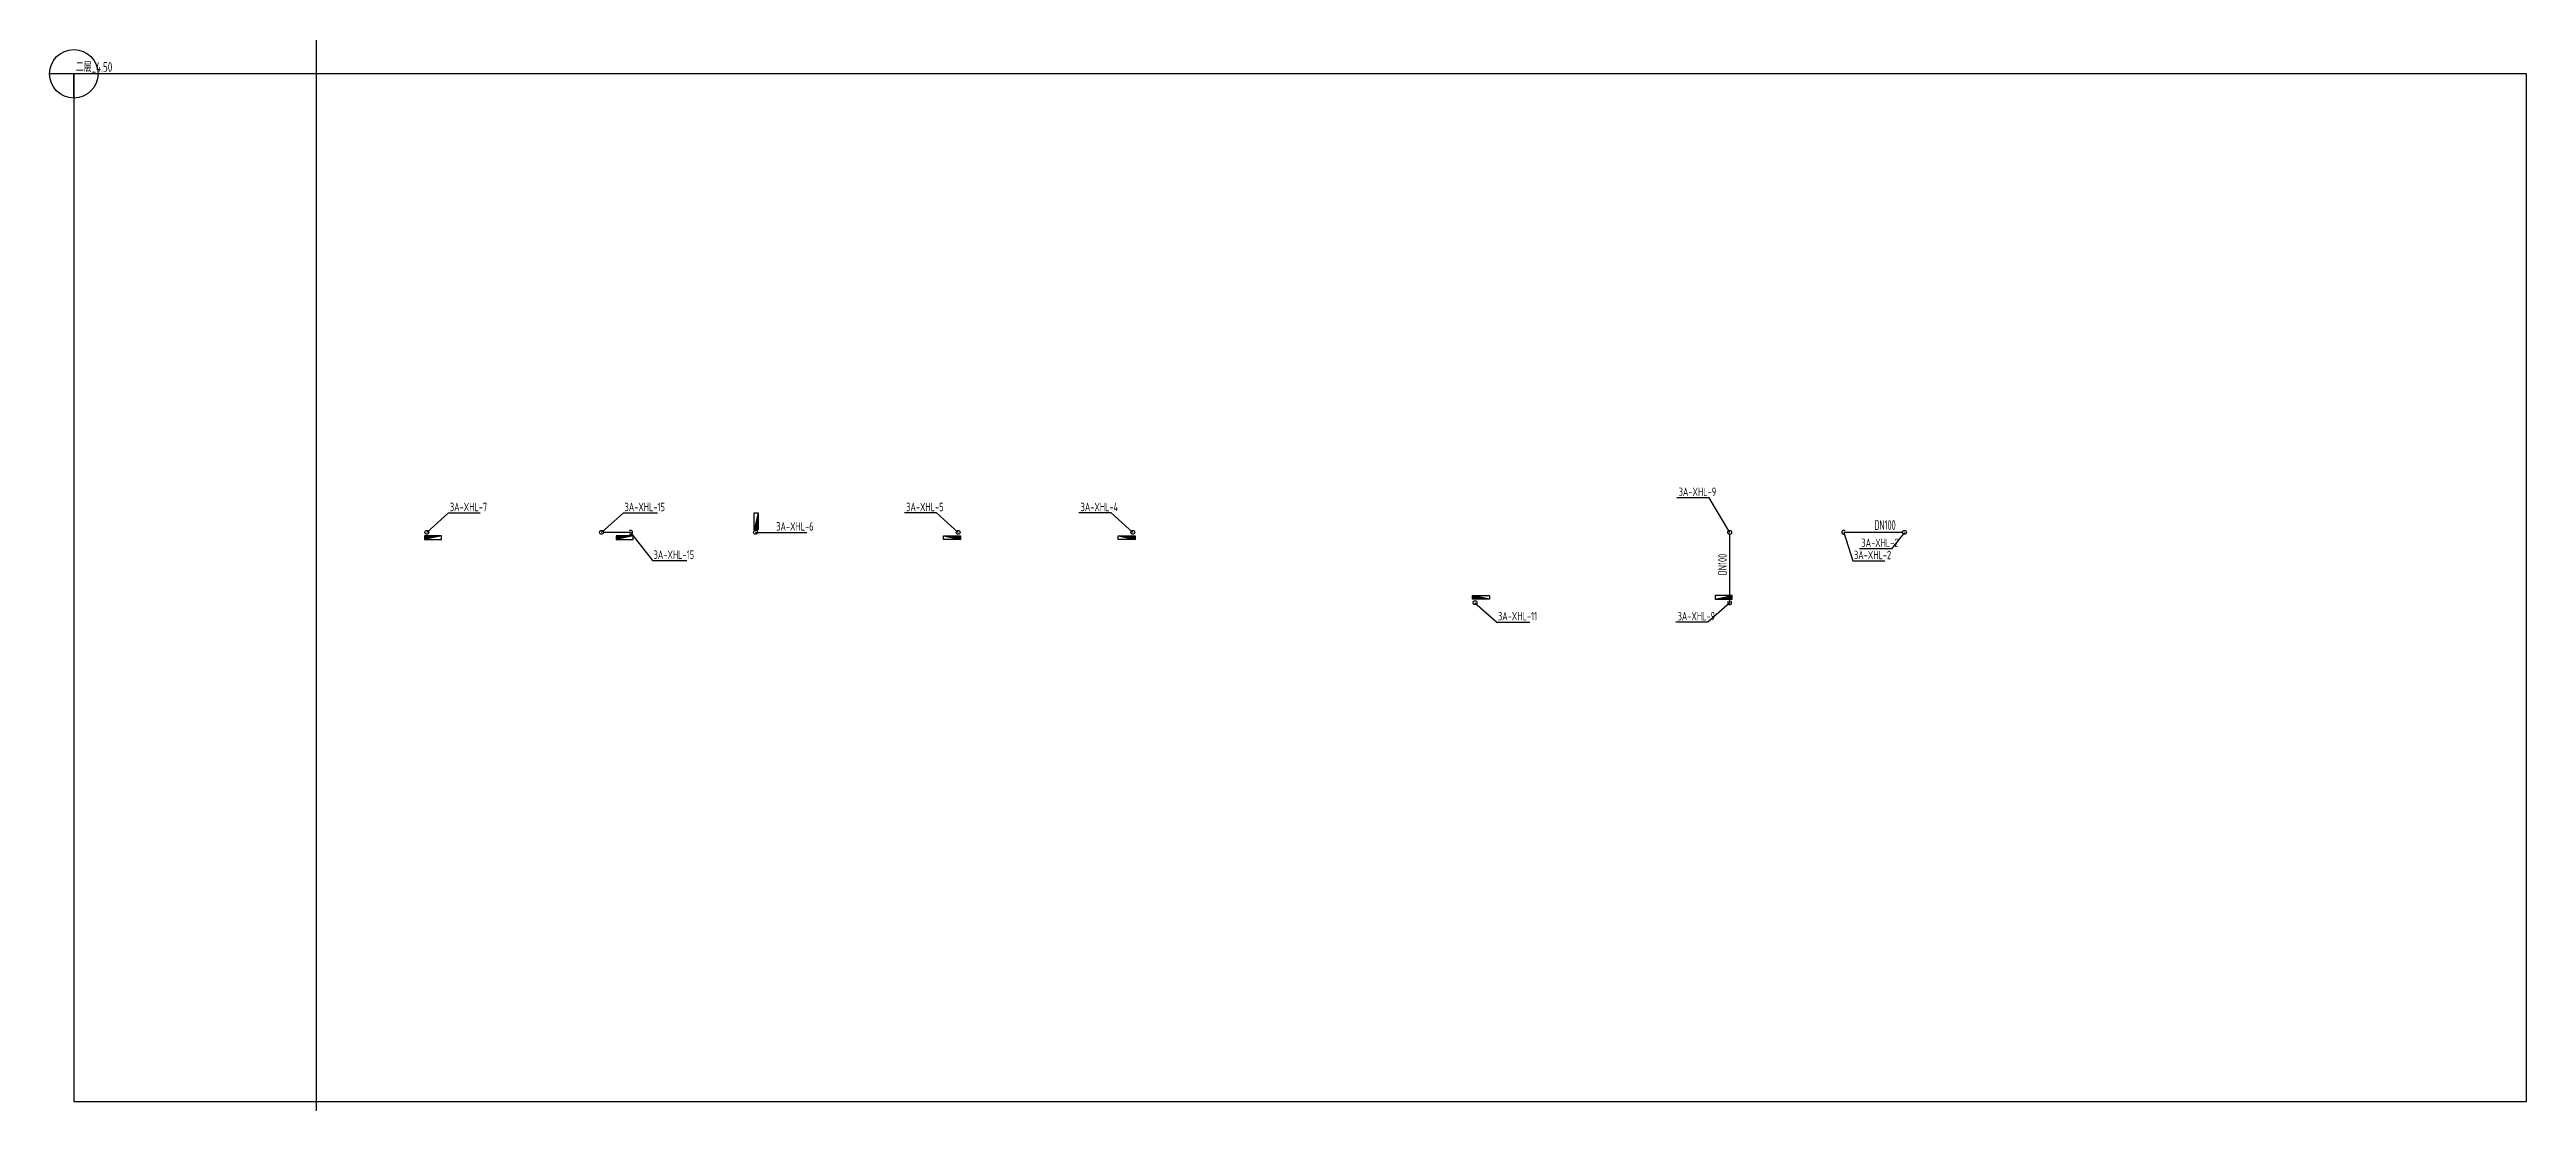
# Model space of a CAD drawing. Header units: millimetres. Extents: x 248770 to 362954, y -904561 to 640477.
# Drawn here: x 260866 to 362954, y 281769 to 325127 of the extents above; entities that cross this region are included whole.
import ezdxf

# ---------------------------------------------------------------- set-up
doc = ezdxf.new("R2010")
doc.units = ezdxf.units.MM
doc.header["$LTSCALE"] = 1000
doc.layers.get('0').update_dxf_attribs({"linetype": 'CONTINUOUS'})
for name, color, linetype in [('DIM_消防', 3, 'CONTINUOUS'), ('EQUIP_消火栓', 7, 'CONTINUOUS'), ('PIPE-消防', 1, 'CONTINUOUS'), ('S-Xh_注释', 3, 'CONTINUOUS'), ('TEXT_消防', 7, 'CONTINUOUS'), ('VPIPE-消防', 1, 'CONTINUOUS')]:
    doc.layers.add(name, color=color, linetype=linetype)
doc.styles.add('_TWT_PIPEDN', font='GBENOR', dxfattribs={"width": 0.7, "height": 3.5, "bigfont": 'GBCBIG'})
doc.styles.add('_TWT_SERIAL', font='GBENOR', dxfattribs={"width": 0.7, "height": 3.5, "bigfont": 'GBCBIG'})

msp = doc.modelspace()

# ---------------------------------------------------------------- texts
at = {"layer": 'DIM_消防', "color": 7, "style": '_TWT_SERIAL', "width": 0.7}
for s, p in [('3A-XHL-7', (277367, 306097)), ('3A-XHL-15', (284564, 306097)), ('3A-XHL-5', (296173, 306097)), ('3A-XHL-4', (303361, 306097)), ('3A-XHL-9', (328012, 306723)), ('3A-XHL-6', (290817, 305297)), ('3A-XHL-15', (285764, 304130)), ('3A-XHL-2', (335237, 304120)), ('3A-XHL-2', (335541, 304621)), ('3A-XHL-11', (320565, 301597)), ('3A-XHL-9', (327967, 301597))]:
    msp.add_text(s, height=350, dxfattribs=at).set_placement(p)
at = {"layer": 'TEXT_消防', "style": '_TWT_PIPEDN', "width": 0.7}
msp.add_text('DN100', height=400, dxfattribs=at).set_placement((336073, 305327))
msp.add_text('DN100', height=350, rotation=90, dxfattribs=at).set_placement((329991, 303450))

# ---------------------------------------------------------------- blocks, each defined once
blk = doc.blocks.new('Floorbase')
for p, q in [((0, 0), (-1000, 0)), ((0, -1000), (0, 0))]:
    blk.add_line(p, q)
blk.add_circle((0, 0), 1000)
at = {"style": '_TWT_PIPEDN', "width": 0.8}
blk.add_attdef('Elevation', (92, 81), '', height=400, dxfattribs=at)
blk = doc.blocks.new('$TwtSys$00000434')
for p, q in [((-0.5, 0.5), (-0.5, -0.5)), ((-0.5, -0.5), (0.5, 0.5)), ((0.5, 0.5), (-0.5, 0.5)), ((0.5, -0.5), (0.5, 0.5)), ((-0.5, -0.5), (0.5, -0.5))]:
    blk.add_line(p, q)
blk.add_solid([(0.5, -0.5), (0.5, 0.5), (-0.5, -0.5)])

# ---------------------------------------------------------------- linework, layer by layer
msp.add_xline((271866, 225576), (0, 1))
at = {"layer": 'DIM_消防'}
for p, q in [((329262, 306653), (327942, 306653)), ((330116, 305227), (329262, 306653)), ((276416, 305227), (277316, 306027)), ((277316, 306027), (278621, 306027)), ((283616, 305227), (284516, 306027)), ((284516, 306027), (285929, 306027)), ((297416, 306027), (296103, 306027)), ((298316, 305227), (297416, 306027)), ((304616, 306027), (303291, 306027)), ((305516, 305227), (304616, 306027)), ((284816, 305227), (285716, 304060)), ((289966, 305227), (290766, 305227)), ((290766, 305227), (292081, 305227)), ((334816, 305227), (335186, 304050)), ((336788, 304551), (335471, 304551)), ((337316, 305227), (336788, 304551)), ((285716, 304060), (287129, 304060)), ((335186, 304050), (336503, 304050)), ((319616, 302327), (320516, 301527)), ((330116, 302327), (329216, 301527)), ((320516, 301527), (321881, 301527)), ((329216, 301527), (327897, 301527))]:
    msp.add_line(p, q, dxfattribs=at)
at = {"layer": 'PIPE-消防', "const_width": 60}
for points in [[(284816, 305227), (283696, 305227)], [(337236, 305227), (334816, 305227)], [(330116, 302327), (330116, 305147)]]:
    msp.add_lwpolyline(points, dxfattribs=at)
at = {"layer": 'S-Xh_注释'}
msp.add_lwpolyline([(261866, 281769), (362954, 281769), (362954, 324127), (261866, 324127)], close=True, dxfattribs=at)
at = {"layer": 'VPIPE-消防'}
for centre in [(276416, 305227), (283616, 305227), (289966, 305227), (298316, 305227), (305516, 305227), (330116, 305227), (337316, 305227), (319616, 302327)]:
    msp.add_circle(centre, 80, dxfattribs=at)
for centre, start, end in [((284816, 305227), 225, 135), ((334816, 305227), 45, 315), ((330116, 302327), 135, 45)]:
    msp.add_arc(centre, 80, start, end, dxfattribs=at)

# ---------------------------------------------------------------- block references
at = {"layer": 'EQUIP_消火栓', "xscale": 700, "zscale": 700}
for p, yscale, rotation in [((289986, 305677), -160, 270), ((276675, 305007), 160, 180), ((284566, 305007), 160, 180), ((319866, 302547), -160, 180)]:
    msp.add_blockref('$TwtSys$00000434', p, dxfattribs=dict(at, yscale=yscale, rotation=rotation))
for p, yscale in [((298066, 305007), -160), ((305266, 305007), -160), ((329866, 302547), 160)]:
    msp.add_blockref('$TwtSys$00000434', p, dxfattribs=dict(at, yscale=yscale))
at = {"layer": 'S-Xh_注释', "color": 0}
msp.add_blockref('Floorbase', (261866, 324127), dxfattribs=at).add_auto_attribs({'Elevation': '二层_4.50'})

msp.set_redraw_order([(e.dxf.handle, doc.entitydb.next_handle()) for e in msp.query("TEXT MTEXT ATTDEF DIMENSION ARC_DIMENSION")])  # texts and dimensions are drawn at this point

doc.saveas('drawing.dxf')
